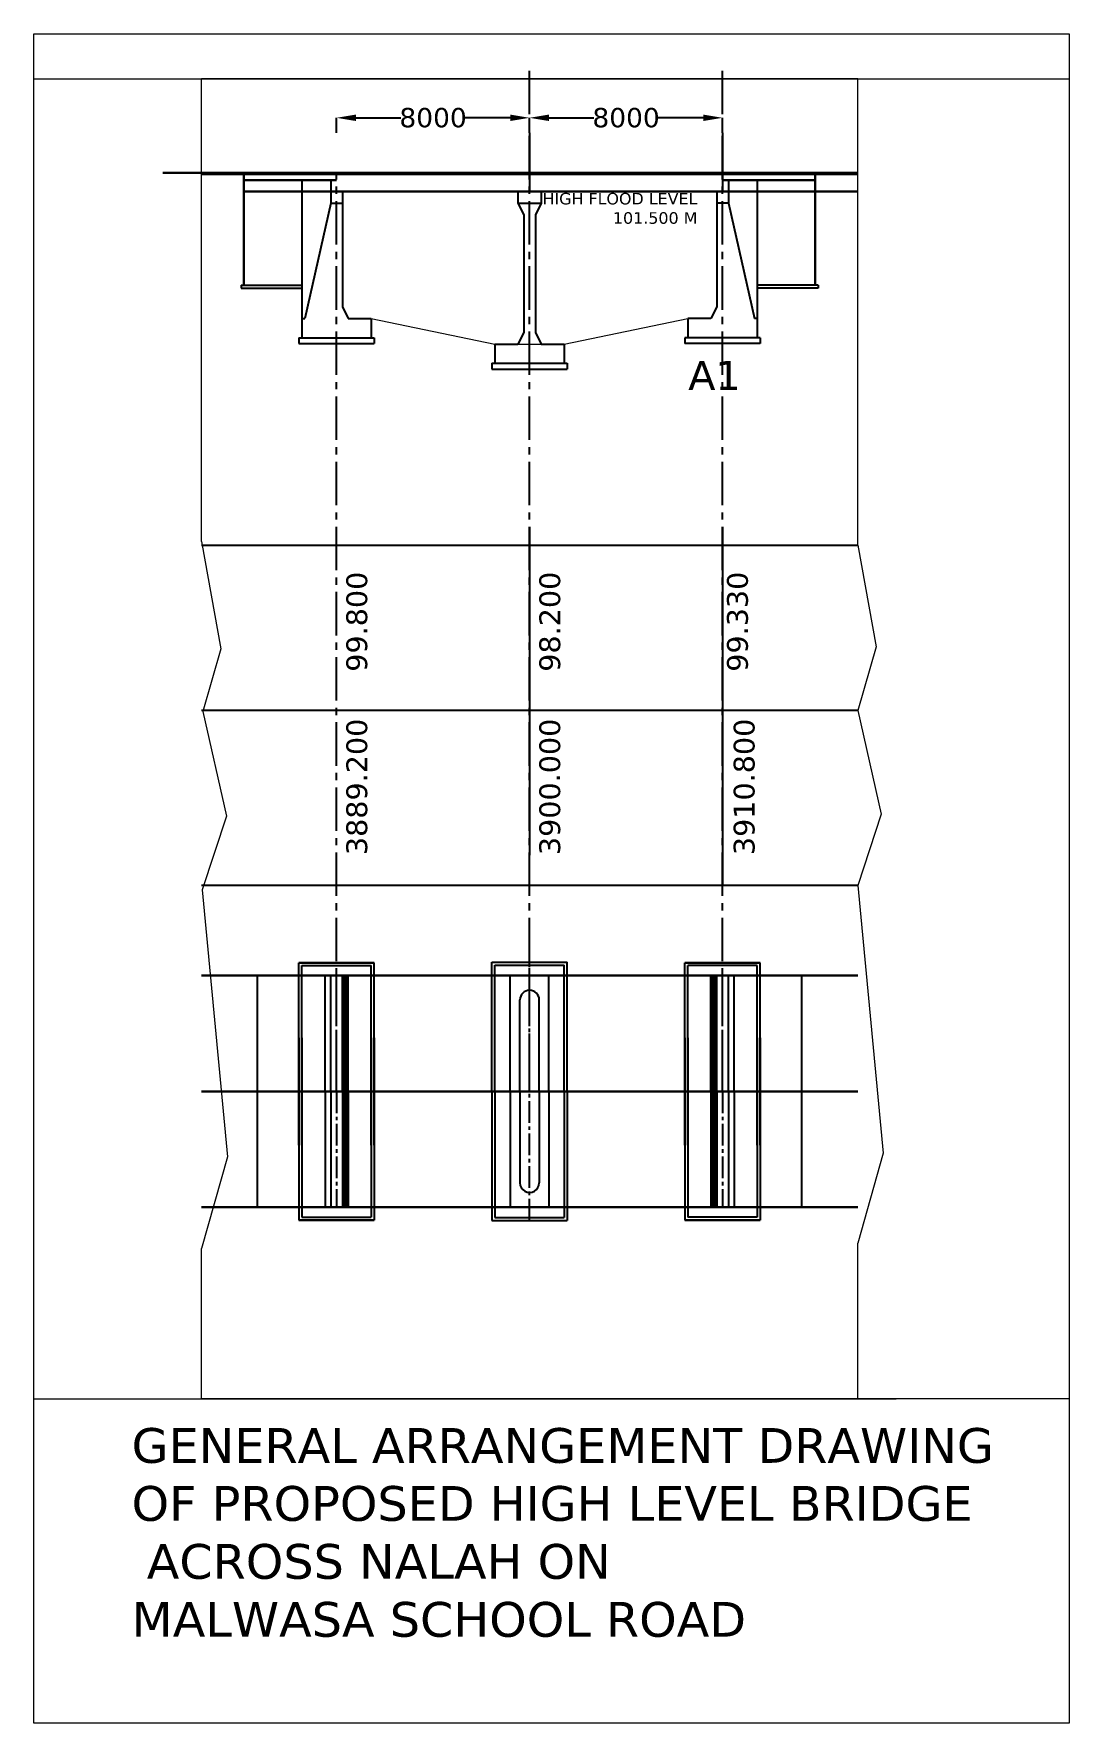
# Model space of a CAD drawing. Header units: metres. Extents: x -353398 to 3149, y -15010 to 88621.
# Drawn here: x -61112 to -7463, y 1089 to 88621 of the extents above; entities that cross this region are included whole.
import ezdxf

# ---------------------------------------------------------------- set-up
doc = ezdxf.new("R2010")
doc.units = ezdxf.units.M
doc.header["$MEASUREMENT"] = 0
doc.header["$PDMODE"] = 34
doc.linetypes.add('CENTER2', pattern=[1.125, 0.75, -0.125, 0.125, -0.125])
for name, color, linetype in [('centreline', 6, 'CENTER2'), ('PILLER', 10, 'Continuous'), ('PLAN', 10, 'Continuous')]:
    doc.layers.add(name, color=color, linetype=linetype)
doc.layers.add('EXISTING B WALL', color=5, linetype='Continuous', lineweight=30)
doc.layers.add('S TEXT', color=7, linetype='Continuous', lineweight=20)
doc.styles.get("Standard").update_dxf_attribs({"font": 'verdana.ttf'})
doc.dimstyles.new('ISO-25', dxfattribs={"dimtxt": 1000, "dimasz": 1000, "dimexe": 1.25, "dimexo": 0.625, "dimtad": 0, "dimtxsty": 'Standard', "dimcen": 75, "dimadec": 0, "dimazin": 0, "dimtfac": 1, "dimtmove": 0, "dimatfit": 2, "dimfxl": 0, "dimarcsym": 0})

msp = doc.modelspace()

# ---------------------------------------------------------------- texts
for s, p in [('99.800', (-43838.114, 55567.077)), ('98.200', (-33838.114, 55567.077)), ('99.330', (-24113.18, 55567.077)), ('3889.200', (-43838.114, 46067.077)), ('3900.000', (-33838.84, 46067.077)), ('3910.800', (-23767.164, 46067.077))]:
    msp.add_text(s, height=1080, rotation=90).set_placement(p)
for s, insert, char_height, width, attachment_point in [('A1', (-24484.342, 71673.481), 1500, 1743.2511, 3), ('GENERAL ARRANGEMENT DRAWING \\POF PROPOSED HIGH LEVEL BRIDGE\\P ACROSS NALAH ON \\PMALWASA SCHOOL ROAD ', (-56044.804, 10958.476), 1801.44, 20976160.32, 4)]:
    msp.add_mtext(s, dxfattribs=dict(insert=insert, char_height=char_height, width=width, attachment_point=attachment_point))
at = {"layer": 'S TEXT', "insert": (-26728.492, 80378.553), "char_height": 600, "width": 761350.22043, "attachment_point": 3}
msp.add_mtext('HIGH FLOOD LEVEL\\P     101.500 M', dxfattribs=at)

# ---------------------------------------------------------------- blocks, each defined once
blk = doc.blocks.new('*D14')
at = {"color": 0, "lineweight": -2}
for p, q in [((-35423, 83494), (-35423, 84270)), ((-34423, 84268), (-32086, 84268)), ((-26423, 84268), (-28760, 84268)), ((-25423, 83494), (-25423, 84270))]:
    blk.add_line(p, q, dxfattribs=at)
at = {"color": 0}
for points in [[(-34423, 84435), (-34423, 84102), (-35423, 84268)], [(-26423, 84435), (-26423, 84102), (-25423, 84268)]]:
    blk.add_solid(points, dxfattribs=at)
at = {"layer": 'Defpoints', "color": 0}
for p in [(-25423, 84268), (-35423, 83493), (-25423, 83493)]:
    blk.add_point(p, dxfattribs=at)
at = {"color": 0, "insert": (-30423, 84268), "char_height": 1000, "attachment_point": 5}
blk.add_mtext('8000', dxfattribs=at)
blk = doc.blocks.new('*D15')
at = {"color": 0, "lineweight": -2}
for p, q in [((-45423, 83494), (-45423, 84270)), ((-44423, 84268), (-42086, 84268)), ((-36423, 84268), (-38760, 84268)), ((-35423, 83494), (-35423, 84270))]:
    blk.add_line(p, q, dxfattribs=at)
at = {"color": 0}
for points in [[(-44423, 84435), (-44423, 84102), (-45423, 84268)], [(-36423, 84435), (-36423, 84102), (-35423, 84268)]]:
    blk.add_solid(points, dxfattribs=at)
at = {"layer": 'Defpoints', "color": 0}
for p in [(-35423, 84268), (-45423, 83493), (-35423, 83493)]:
    blk.add_point(p, dxfattribs=at)
at = {"color": 0, "insert": (-40423, 84268), "char_height": 1000, "attachment_point": 5}
blk.add_mtext('8000', dxfattribs=at)

# ---------------------------------------------------------------- dimensions: what is measured, and where the dimension line sits
for base, p1, p2, picture, middle in [((-35423.286, 84268.47), (-45423.286, 83493.303), (-35423.286, 83493.303), '*D15', (-40423.286, 84268.47)), ((-25423.286, 84268.47), (-35423.286, 83493.303), (-25423.286, 83493.303), '*D14', (-30423.286, 84268.47))]:
    dim = msp.add_linear_dim(base=base, p1=p1, p2=p2, angle=0, text='8000', dimstyle='ISO-25')
    dim.commit()
    dim.dimension.update_dxf_attribs({"geometry": picture, "text_midpoint": middle})

# ---------------------------------------------------------------- linework, layer by layer
for p, q in [((-35423.286, 83493.303), (-35423.286, 80443.303)), ((-25423.286, 83493.303), (-25423.286, 80443.303)), ((-25423.286, 83493.303), (-25423.286, 80443.303)), ((-47223.286, 81043.303), (-47223.286, 72871.625)), ((-23623.286, 81043.303), (-23623.286, 72871.625)), ((-50373.286, 75593.303), (-50373.286, 75443.303)), ((-50373.286, 75593.303), (-47223.286, 75593.303)), ((-50373.286, 75443.303), (-47223.286, 75443.303)), ((-20473.286, 75593.303), (-23623.286, 75593.303)), ((-20473.286, 75443.303), (-23623.286, 75443.303)), ((-20473.286, 75593.303), (-20473.286, 75443.303)), ((-47223.286, 73871.625), (-47073.286, 73871.625)), ((-23623.286, 73871.625), (-23773.286, 73871.625)), ((-47373.286, 72871.625), (-47373.286, 72571.625)), ((-47373.286, 72871.625), (-43473.286, 72871.625)), ((-43473.286, 72871.625), (-43473.286, 72571.625)), ((-27373.286, 72871.625), (-27373.286, 72571.625)), ((-23473.286, 72871.625), (-27373.286, 72871.625)), ((-23473.286, 72871.625), (-23473.286, 72571.625)), ((-47373.286, 72571.625), (-43473.286, 72571.625)), ((-23473.286, 72571.625), (-27373.286, 72571.625)), ((-37373.286, 71548.041), (-33473.286, 71548.041)), ((-37373.286, 71548.041), (-37373.286, 71248.041)), ((-37373.286, 71248.041), (-33473.286, 71248.041)), ((-33473.286, 71548.041), (-33473.286, 71248.041)), ((-35423.286, 63067.077), (-35423.286, 46067.077)), ((-35423.286, 63067.077), (-35423.286, 46067.077)), ((-25423.286, 63067.077), (-25423.286, 46067.077)), ((-25423.286, 63067.077), (-25423.286, 46067.077)), ((-52423.286, 62134.077), (-18423.286, 62134.077)), ((-25423.286, 62134.077), (-25423.286, 44500.077)), ((-25423.286, 61134.077), (-25423.286, 46067.077)), ((-18423.286, 53567.077), (-52423.286, 53567.077)), ((-18423.286, 44500.077), (-52423.286, 44500.077)), ((-47373.286, 40494.229), (-43473.286, 40494.229)), ((-47373.286, 31044.229), (-47373.286, 40494.229)), ((-43473.286, 40494.229), (-47373.286, 40494.229)), ((-47373.286, 40494.229), (-43473.286, 40494.229)), ((-47373.285, 31044.229), (-47373.286, 40494.229)), ((-43473.286, 40494.229), (-47223.286, 40494.229)), ((-47223.286, 40344.229), (-43623.286, 40344.229)), ((-47223.286, 40344.229), (-43623.286, 40344.229)), ((-47223.285, 31044.229), (-47223.286, 40344.229)), ((-43623.285, 31044.229), (-43623.286, 40344.229)), ((-43473.286, 31044.229), (-43473.286, 40494.229)), ((-43473.285, 31044.229), (-43473.286, 40494.229)), ((-37373.286, 33825.718), (-37373.286, 40513.882)), ((-37373.286, 40513.882), (-33473.286, 40513.882)), ((-37373.286, 33825.718), (-37373.286, 40513.882)), ((-37223.286, 40363.882), (-33623.286, 40363.882)), ((-37223.286, 33825.718), (-37223.286, 40363.882)), ((-33623.286, 33825.718), (-33623.286, 40363.882)), ((-33623.286, 33825.718), (-33623.286, 40363.882)), ((-33473.286, 33825.718), (-33473.286, 40513.882)), ((-33473.286, 33825.718), (-33473.286, 40513.882)), ((-27373.286, 40494.229), (-23623.286, 40494.229)), ((-23473.286, 40494.229), (-27373.286, 40494.229)), ((-27373.286, 31044.229), (-27373.286, 40494.229)), ((-27373.286, 40494.229), (-23473.286, 40494.229)), ((-23473.286, 40494.229), (-27373.286, 40494.229)), ((-27373.286, 31044.229), (-27373.286, 40494.229)), ((-23623.286, 40344.229), (-27223.286, 40344.229)), ((-23623.286, 40344.229), (-27223.286, 40344.229)), ((-27223.286, 31044.229), (-27223.286, 40344.229)), ((-23623.286, 31044.229), (-23623.286, 40344.229)), ((-23473.286, 31044.229), (-23473.286, 40494.229)), ((-23473.286, 31044.229), (-23473.286, 40494.229)), ((-36423.286, 39825.726), (-34423.286, 39825.726)), ((-36423.286, 33825.718), (-36423.286, 39825.726)), ((-34423.286, 33825.718), (-34423.286, 39825.726)), ((-36423.286, 33825.718), (-36423.286, 39146.786)), ((-35923.286, 33825.718), (-35923.286, 38563.882)), ((-47373.286, 36607.208), (-47373.285, 27157.208)), ((-47223.286, 36607.208), (-47223.285, 27307.208)), ((-43623.286, 36607.208), (-43623.285, 27307.208)), ((-43473.286, 36607.208), (-43473.285, 27157.208)), ((-27373.286, 36607.208), (-27373.286, 27157.208)), ((-27223.286, 36607.208), (-27223.286, 27307.208)), ((-23623.286, 36607.208), (-23623.286, 27307.208)), ((-23473.286, 36607.208), (-23473.286, 27157.208)), ((-37373.286, 33825.718), (-37373.286, 27137.554)), ((-37373.286, 33825.718), (-37373.286, 27137.554)), ((-37223.286, 33825.718), (-37223.286, 27287.554)), ((-36423.286, 33825.718), (-36423.286, 28504.651)), ((-36423.286, 33825.718), (-36423.286, 27825.711)), ((-35923.286, 33825.718), (-35923.286, 29087.555)), ((-34423.286, 33825.718), (-34423.286, 27825.711)), ((-33623.286, 33825.718), (-33623.286, 27287.555)), ((-33623.286, 33825.718), (-33623.286, 27287.554)), ((-33473.286, 33825.718), (-33473.286, 27137.555)), ((-33473.286, 33825.718), (-33473.286, 27137.554)), ((-47373.286, 27157.208), (-43473.286, 27157.208)), ((-43473.285, 27157.208), (-47373.285, 27157.208)), ((-47373.285, 27157.208), (-43473.285, 27157.208)), ((-47223.286, 27307.208), (-43623.286, 27307.208)), ((-43473.286, 27157.208), (-47223.286, 27157.208)), ((-47223.285, 27307.208), (-43623.285, 27307.208)), ((-37373.286, 27137.554), (-33473.286, 27137.554)), ((-37223.286, 27287.554), (-33623.286, 27287.554)), ((-36423.286, 27825.711), (-34423.286, 27825.711)), ((-27373.286, 27157.208), (-23623.286, 27157.208)), ((-23473.286, 27157.208), (-27373.286, 27157.208)), ((-27373.286, 27157.208), (-23473.286, 27157.208)), ((-23473.286, 27157.208), (-27373.286, 27157.208)), ((-23623.286, 27307.208), (-27223.286, 27307.208)), ((-23623.286, 27307.208), (-27223.286, 27307.208))]:
    msp.add_line(p, q)
for centre, start, end in [((-35423.286, 38563.882), 0.00000029, 180.00000029), ((-35423.286, 29087.555), 180.00000029, 0.00000029)]:
    msp.add_arc(centre, 500, start, end)
at = {"layer": 'centreline', "ltscale": 3000}
for p, q in [((-35423.286, 33825.718), (-35423.286, 87059.025)), ((-25423.286, 33825.718), (-25423.286, 87059.025)), ((-45423.286, 33825.718), (-45423.286, 81343.303))]:
    msp.add_line(p, q, dxfattribs=at)
at = {"layer": 'centreline', "ltscale": 1500}
for p, q in [((-35423.286, 27137.554), (-35423.286, 40513.839)), ((-45423.286, 33825.718), (-45423.286, 39768.625)), ((-25423.286, 33825.718), (-25423.286, 39768.625)), ((-45423.286, 33825.718), (-45423.285, 27882.812)), ((-25423.286, 33825.718), (-25423.286, 27882.812))]:
    msp.add_line(p, q, dxfattribs=at)
at = {"layer": 'EXISTING B WALL'}
for p, q in [((-18423.286, 81418.303), (-54423.286, 81418.303)), ((-50223.286, 81418.303), (-50223.286, 75593.303)), ((-20623.286, 81418.303), (-20623.286, 75593.303)), ((-18423.286, 81343.303), (-52423.286, 81343.303)), ((-45423.286, 81043.303), (-50223.286, 81043.303)), ((-20623.286, 81043.303), (-25423.286, 81043.303)), ((-50223.286, 80443.303), (-28929.699, 80443.303)), ((-50223.286, 80443.303), (-18929.699, 80443.303)), ((-18423.286, 80443.303), (-41916.872, 80443.303)), ((-18423.286, 39825.718), (-52423.286, 39825.718)), ((-25377.476, 39825.718), (-52423.286, 39825.718)), ((-45469.095, 39825.718), (-18423.286, 39825.718)), ((-35469.095, 39825.718), (-18423.286, 39825.718)), ((-18423.286, 33825.718), (-52423.286, 33825.718)), ((-25377.476, 33825.718), (-52423.286, 33825.718)), ((-45469.095, 33825.718), (-18423.286, 33825.718)), ((-35469.095, 33825.718), (-18423.286, 33825.718)), ((-18423.286, 27825.718), (-52423.286, 27825.718)), ((-25377.476, 27825.718), (-52423.286, 27825.718)), ((-35469.095, 27825.718), (-18423.286, 27825.718))]:
    msp.add_line(p, q, dxfattribs=at)
at = {"layer": 'PILLER'}
for p, q in [((-45723.286, 81043.303), (-45723.286, 79843.303)), ((-25123.286, 81043.303), (-25123.286, 79843.303)), ((-45723.286, 79843.303), (-47073.286, 73871.625)), ((-45723.286, 79843.303), (-45123.286, 79843.303)), ((-45123.286, 80443.303), (-45123.286, 74471.625)), ((-36023.286, 80443.303), (-36023.286, 79843.303)), ((-36023.286, 79843.303), (-35723.286, 79243.303)), ((-36023.286, 79843.303), (-34823.286, 79843.303)), ((-34823.286, 79843.303), (-35123.286, 79243.303)), ((-34823.286, 80443.303), (-34823.286, 79843.303)), ((-25723.286, 80443.303), (-25723.286, 74471.625)), ((-25123.286, 79843.303), (-25723.286, 79843.303)), ((-25123.286, 79843.303), (-23773.286, 73871.625)), ((-35723.286, 79243.303), (-35723.286, 73148.041)), ((-35123.286, 79243.303), (-35123.286, 73148.041)), ((-45123.286, 74471.625), (-44823.286, 73871.625)), ((-25723.286, 74471.625), (-26023.286, 73871.625)), ((-44823.286, 73871.625), (-43623.286, 73871.625)), ((-43623.286, 73871.625), (-43623.286, 72871.625)), ((-26023.286, 73871.625), (-27223.286, 73871.625)), ((-27223.286, 73871.625), (-27223.286, 72871.625)), ((-35723.286, 73148.041), (-36023.286, 72548.041)), ((-35123.286, 73148.041), (-34823.286, 72548.041)), ((-37223.286, 72548.041), (-37223.286, 71548.041)), ((-37223.286, 72548.041), (-36023.286, 72548.041)), ((-34823.286, 72548.041), (-33623.286, 72548.041)), ((-33623.286, 72548.041), (-33623.286, 71548.041))]:
    msp.add_line(p, q, dxfattribs=at)
at = {"layer": 'PLAN'}
for p, q in [((-49523.286, 27825.718), (-49523.286, 39825.718)), ((-46023.286, 33825.718), (-46023.286, 39825.718)), ((-45723.286, 33825.718), (-45723.286, 39825.718)), ((-45123.286, 33825.718), (-45123.286, 39825.718)), ((-45023.286, 33825.718), (-45023.286, 39825.718)), ((-44923.286, 33825.718), (-44923.286, 39825.718)), ((-44823.286, 33825.718), (-44823.286, 39825.718)), ((-26023.286, 33825.718), (-26023.286, 39825.718)), ((-25923.286, 33825.718), (-25923.286, 39825.718)), ((-25823.286, 33825.718), (-25823.286, 39825.718)), ((-25723.286, 33825.718), (-25723.286, 39825.718)), ((-25123.286, 33825.718), (-25123.286, 39825.718)), ((-24823.286, 33825.718), (-24823.286, 39825.718)), ((-21323.286, 27825.718), (-21323.286, 39825.718)), ((-35923.286, 33825.718), (-35923.286, 38563.882)), ((-34923.286, 33825.718), (-34923.286, 38563.882)), ((-46023.286, 33825.718), (-46023.286, 27825.718)), ((-45723.286, 33825.718), (-45723.286, 27825.718)), ((-45123.286, 33825.718), (-45123.286, 27825.718)), ((-45023.286, 33825.718), (-45023.286, 27825.718)), ((-44923.286, 33825.718), (-44923.286, 27825.718)), ((-44823.286, 33825.718), (-44823.286, 27825.718)), ((-35923.286, 33825.718), (-35923.286, 29087.554)), ((-34923.286, 33825.718), (-34923.286, 29087.554)), ((-26023.286, 33825.718), (-26023.286, 27825.718)), ((-25923.286, 33825.718), (-25923.286, 27825.718)), ((-25823.286, 33825.718), (-25823.286, 27825.718)), ((-25723.286, 33825.718), (-25723.286, 27825.718)), ((-25123.286, 33825.718), (-25123.286, 27825.718)), ((-24823.286, 33825.718), (-24823.286, 27825.718))]:
    msp.add_line(p, q, dxfattribs=at)
for centre, start, end in [((-35423.286, 38563.882), 0.00000029, 180.00000029), ((-35423.286, 29087.554), 180.00000029, 0.00000029)]:
    msp.add_arc(centre, 500, start, end, dxfattribs=at)
at = {"layer": 'S TEXT'}
for p, q in [((-61112.227, 88620.938), (-12876.777, 88620.938)), ((-61112.227, 1089.292), (-61112.227, 88620.938)), ((-12876.777, 88620.938), (-7462.594, 88620.938)), ((-7462.594, 88620.938), (-7462.594, 1089.292)), ((-61112.227, 86286.922), (-52423.286, 86286.922)), ((-52423.286, 86286.922), (-7462.594, 86286.922)), ((-18423.286, 86286.922), (-52423.286, 86286.922)), ((-52423.286, 62314.201), (-52423.286, 86286.922)), ((-18423.286, 62134.077), (-18423.286, 86286.922)), ((-43623.286, 73871.625), (-37223.286, 72548.041)), ((-33623.286, 72548.041), (-27223.286, 73871.625)), ((-37223.286, 72548.041), (-33623.286, 72548.041)), ((-52423.286, 62314.201), (-51413.094, 56751.359)), ((-18423.286, 62134.077), (-17465.141, 56857.842)), ((-51413.094, 56751.359), (-52358.389, 53504.725)), ((-17465.141, 56857.842), (-18423.286, 53567.077)), ((-52358.389, 53504.725), (-51130.277, 48087.936)), ((-18423.286, 53567.077), (-17203.717, 48187.974)), ((-17203.717, 48187.974), (-18423.286, 44500.077)), ((-51130.277, 48087.936), (-52392.381, 44271.415)), ((-52392.381, 44271.415), (-51072.421, 30438.792)), ((-18423.286, 44500.077), (-17099.149, 30623.68)), ((-51072.421, 30438.792), (-52423.286, 25688.882)), ((-17099.149, 30623.68), (-18423.286, 25967.751)), ((-52423.286, 17902.998), (-52423.286, 25688.882)), ((-18423.286, 17902.998), (-18423.286, 25967.751)), ((-61112.227, 17902.998), (-16423.286, 17902.998)), ((-7462.594, 17902.998), (-52423.286, 17902.998)), ((-7462.594, 1089.292), (-61112.227, 1089.292))]:
    msp.add_line(p, q, dxfattribs=at)

msp.set_redraw_order([(e.dxf.handle, doc.entitydb.next_handle()) for e in msp.query("TEXT MTEXT ATTDEF DIMENSION ARC_DIMENSION")])  # texts and dimensions are drawn at this point

doc.saveas('drawing.dxf')
